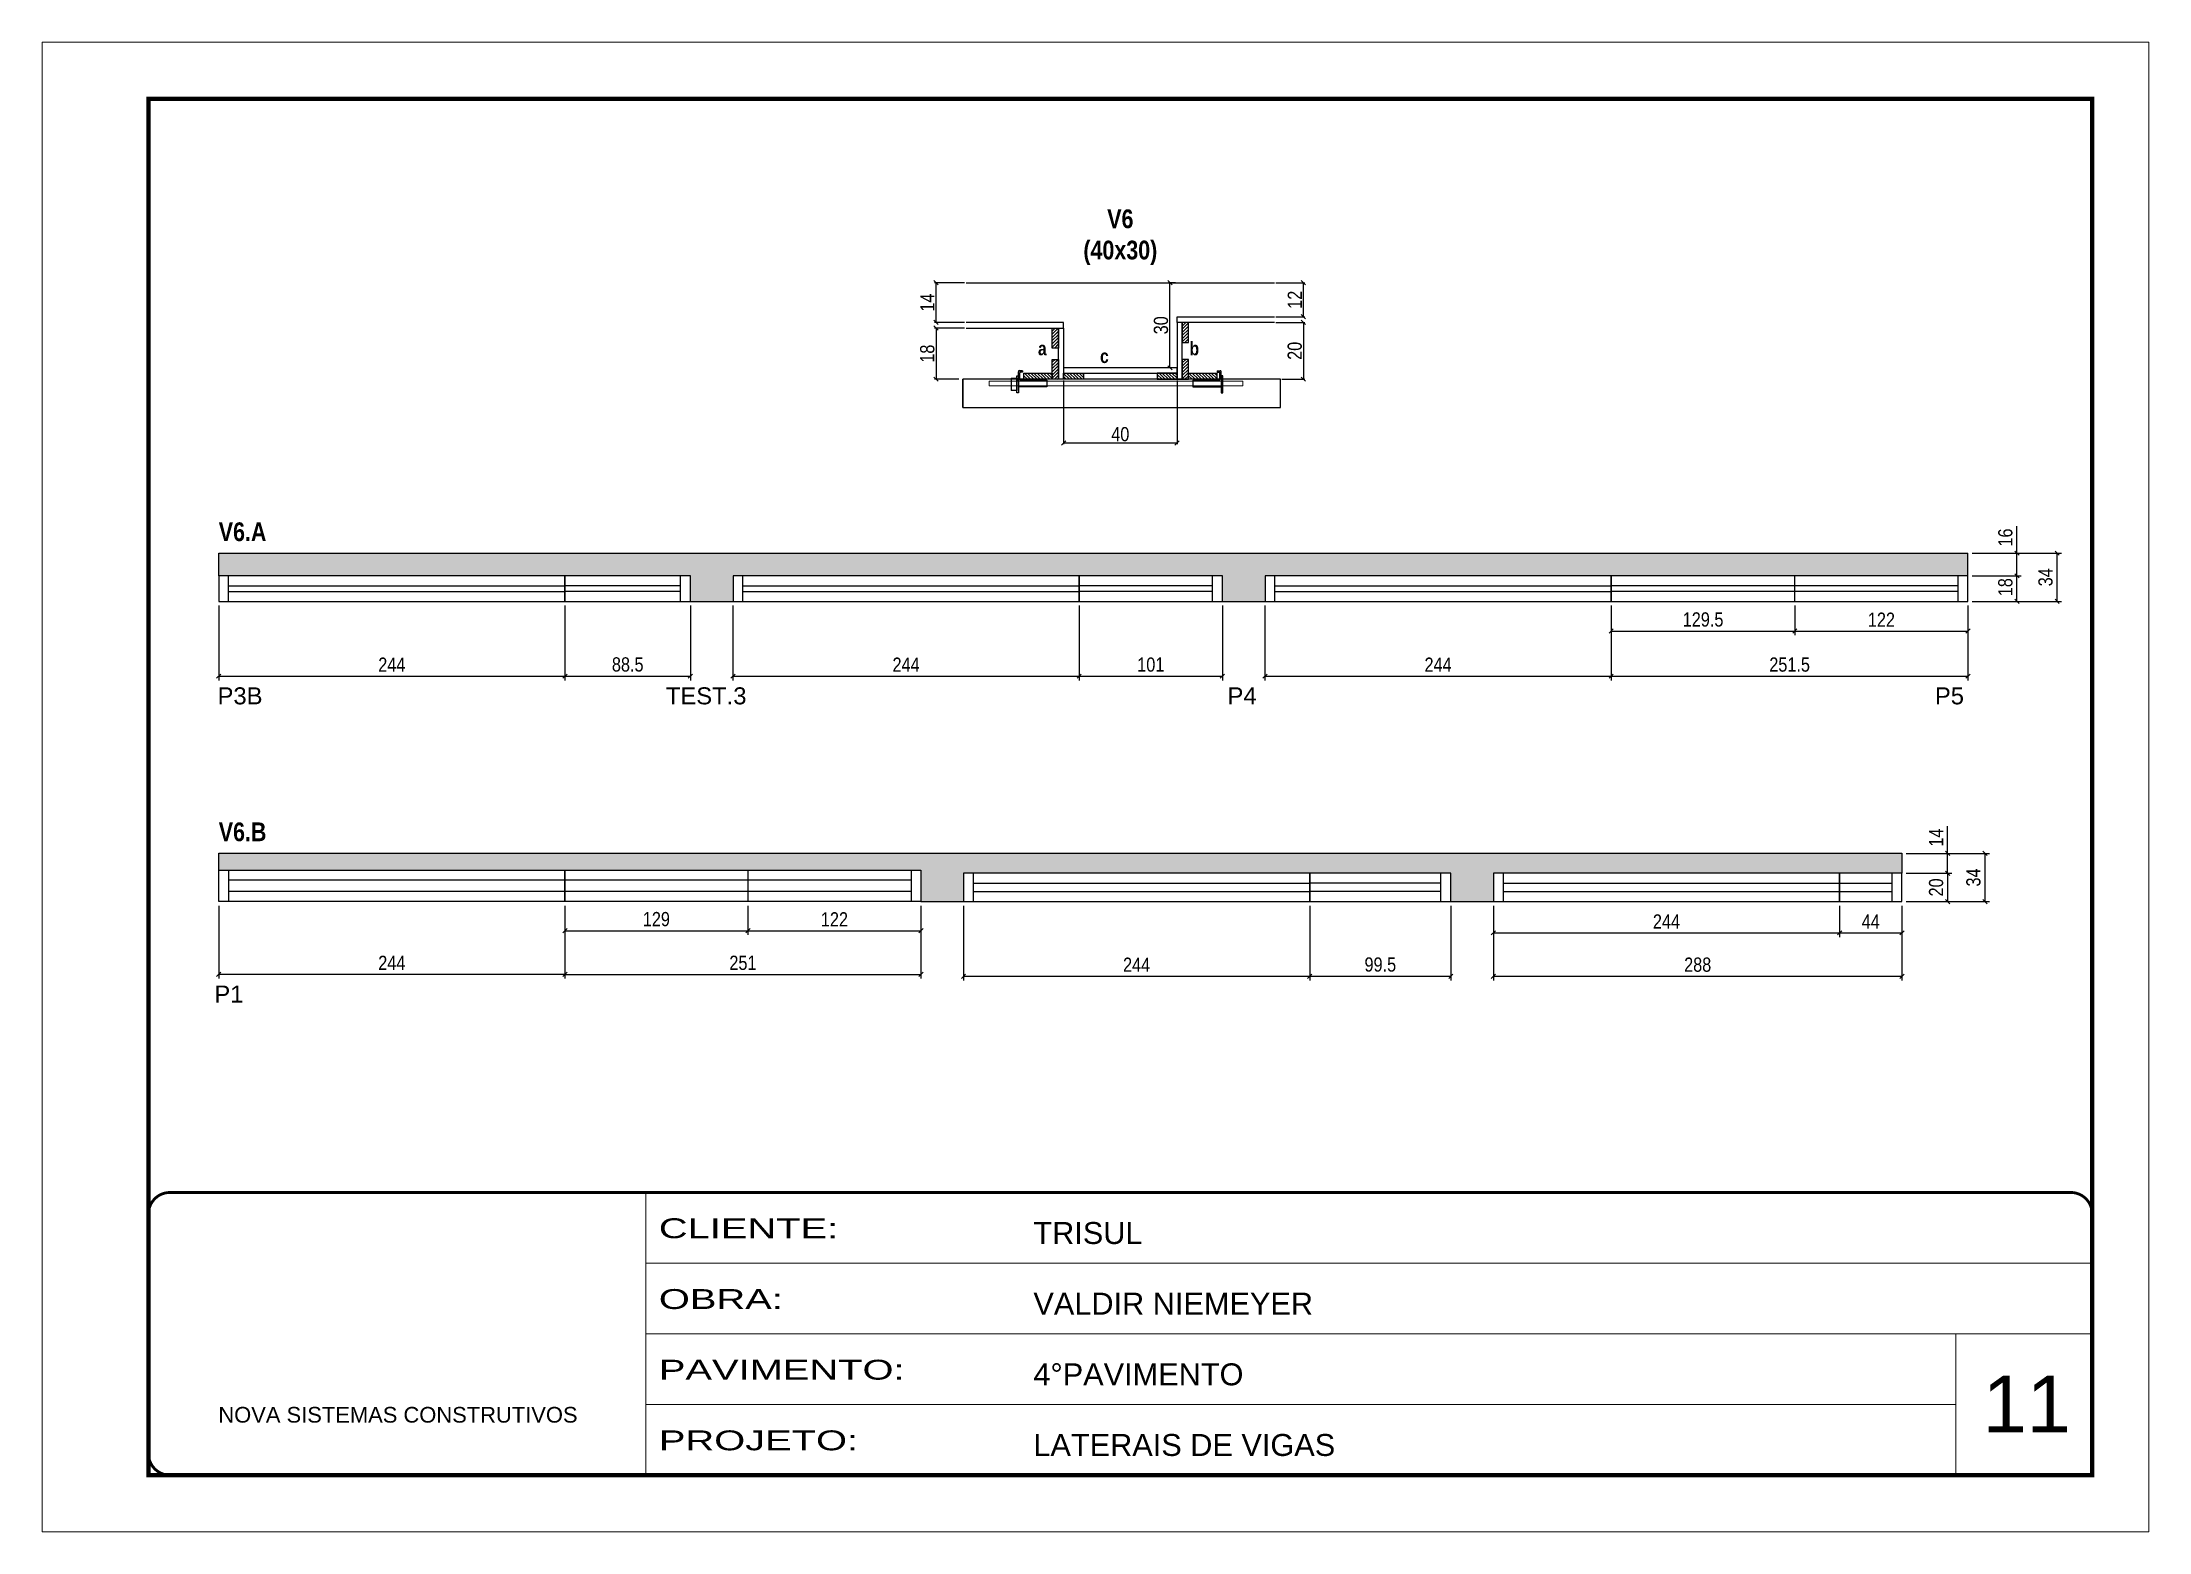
# Model space of a CAD drawing. Extents: x 3330 to 22105, y 1197 to 30204.
# Drawn here: x 6513 to 7998, y 26466 to 27516 of the extents above; entities that cross this region are included whole.
import ezdxf

# ---------------------------------------------------------------- set-up
doc = ezdxf.new("R2010")
doc.units = 0
doc.linetypes.add('CONTINUO', pattern=[0])
doc.linetypes.add('DASHED', pattern=[0.75, 0.5, -0.25])
for name, color, linetype in [('5', 5, 'Continuous'), ('barrote', 251, 'Continuous'), ('COTA', 241, 'Continuous'), ('detalhes', 4, 'Continuous'), ('NOMENCLATURA', 7, 'Continuous'), ('Painéis', 200, 'Continuous'), ('presilha', 1, 'Continuous'), ('SARR_2.2x10', 60, 'Continuous'), ('SARR_2.2x7', 40, 'Continuous')]:
    doc.layers.add(name, color=color, linetype=linetype)
for name, color, linetype, lineweight in [('CARIMBO', 255, 'Continuous', 9), ('CONCRETO', 251, 'Continuous', 25), ('Folhas', 255, 'Continuous', 9), ('SARRAFO DE PRESSAO', 251, 'DASHED', 9), ('SCO-___-LAJ', 2, 'Continuous', 0)]:
    doc.layers.add(name, color=color, linetype=linetype, lineweight=lineweight)
doc.styles.add('ARIAL', font='arial.ttf')
doc.styles.add('COTA TECNICA', font='techl___.ttf', dxfattribs={"height": 10})
doc.styles.add('COTA TECNICA 2X', font='techl___.ttf', dxfattribs={"height": 10})
doc.styles.get("Standard").update_dxf_attribs({"font": 'arial.ttf'})
doc.styles.add('TECNICA', font='techb___.ttf', dxfattribs={"height": 10})
doc.styles.add('Tecnologia', font='')
doc.styles.get('Tecnologia').set_extended_font_data('Forgotten Futurist')
doc.dimstyles.new('PAINEL', dxfattribs={"dimtxt": 10, "dimasz": 3, "dimexe": 3, "dimexo": 3, "dimgap": 3, "dimtad": 1, "dimdec": 1, "dimzin": 12, "dimdsep": 46, "dimtxsty": 'COTA TECNICA', "dimblk1": 'OBLIQUE', "dimblk2": 'OBLIQUE', "dimsah": 1, "dimcen": 0.9, "dimclrd": 4, "dimclre": 4, "dimclrt": 240, "dimadec": 1, "dimazin": 3, "dimtfac": 1, "dimtdec": 1, "dimtmove": 0, "dimatfit": 3, "dimfxl": 1, "dimtolj": 1, "dimtzin": 12, "dimarcsym": 0})
doc.dimstyles.new('SECAO', dxfattribs={"dimscale": 0.333333, "dimtxt": 5, "dimasz": 9, "dimexe": 3, "dimexo": 3, "dimgap": 3, "dimtad": 1, "dimdec": 1, "dimlfac": 0.5, "dimzin": 12, "dimdsep": 46, "dimtxsty": 'COTA TECNICA 2X', "dimblk1": 'OBLIQUE', "dimblk2": 'OBLIQUE', "dimsah": 1, "dimcen": 0.9, "dimclrd": 4, "dimclre": 4, "dimclrt": 240, "dimadec": 1, "dimazin": 3, "dimtfac": 1, "dimtdec": 1, "dimtmove": 0, "dimatfit": 3, "dimfxl": 1, "dimtolj": 1, "dimtzin": 12, "dimarcsym": 0})
pattern_1 = [(225, (130833.3964, 60406.6908), (1.122532015, -1.122532015), [])]

msp = doc.modelspace()

# ---------------------------------------------------------------- texts
at = {"layer": '5', "linetype": 'Continuous'}
for s, rotation, p in [('P3B', 0.00004, (6636.88, 27049.23)), ('TEST.3', 0.00004, (6952.9, 27049.23)), ('P4', 0.00004, (7348.79, 27049.23)), ('P5', 0.00004, (7847.41, 27049.23)), ('P1', 359.99996, (6634.61, 26839.01))]:
    msp.add_text(s, height=12, rotation=rotation, dxfattribs=at).set_placement(p)
at = {"layer": 'CARIMBO', "style": 'ARIAL'}
msp.add_text('11', height=40, dxfattribs=at).set_placement((7881.09, 26536.12))
at = {"layer": 'detalhes', "style": 'TECNICA'}
for s, p in [('a', (7215.19, 27295.25)), ('c', (7258.93, 27289.82)), ('b', (7322.03, 27295.24))]:
    msp.add_text(s, height=9.6, dxfattribs=at).set_placement(p)
at = {"layer": 'NOMENCLATURA', "style": 'TECNICA'}
for s, p in [('V6.A', (6637.71, 27164.28)), ('V6.B', (6637.71, 26952.77))]:
    msp.add_text(s, height=13.2, dxfattribs=at).set_placement(p)
at = {"layer": 'NOMENCLATURA', "insert": (7273.23, 27398.05), "char_height": 13.2, "attachment_point": 2, "style": 'TECNICA'}
msp.add_mtext_dynamic_manual_height_columns('V6\\P(40x30)', width=300.2766, gutter_width=1, heights=[0], dxfattribs=at)

# ---------------------------------------------------------------- blocks, each defined once
blk = doc.blocks.new('9999999999')
at = {"color": 30, "linetype": 'CONTINUO'}
for p, q in [((98564.6, 34230.2), (98564.6, 34429.4)), ((98564.6, 34379.6), (99584, 34379.6)), ((98564.6, 34329.8), (99488, 34329.8)), ((99584, 34329.8), (99488, 34329.8)), ((99488, 34329.8), (99488, 34230.2)), ((98564.6, 34280), (99488, 34280))]:
    blk.add_line(p, q, dxfattribs=at)
at = {"color": 30, "linetype": 'CONTINUO', "const_width": 2}
blk.add_lwpolyline([(99584, 34230.2), (99584, 34414.4, 0.414214), (99569, 34429.4), (98229, 34429.4, 0.414214), (98214, 34414.4), (98214, 34245.2, 0.414214), (98229, 34230.2), (99584, 34230.2)], format="xyb", dxfattribs=at)
at = {"layer": 'Folhas'}
blk.add_lwpolyline([(98139, 34190.2), (99624, 34190.2), (99624, 35240.2), (98139, 35240.2)], close=True, dxfattribs=at)
at = {"layer": 'Folhas', "color": 30, "const_width": 3}
blk.add_lwpolyline([(98214, 34230.2), (99584, 34230.2), (99584, 35200.2), (98214, 35200.2)], close=True, dxfattribs=at)
at = {"color": 7, "linetype": 'Continuous', "ltscale": 5, "style": 'ARIAL'}
for s, height, p in [('TRISUL', 15.48, (98837.7, 34393.1)), ('VALDIR NIEMEYER', 15.483, (98837.7, 34343.3)), ('4°PAVIMENTO', 15.483, (98837.7, 34293.5)), ('NOVA SISTEMAS CONSTRUTIVOS', 11.059, (98263.2, 34267.2)), ('LATERAIS DE VIGAS', 15.483, (98837.7, 34243.7))]:
    blk.add_text(s, height=height, dxfattribs=at).set_placement(p)
at = {"layer": 'Folhas', "color": 7, "style": 'Tecnologia', "width": 1.5}
for s, p in [('CLIENTE:', (98573.7, 34397.2)), ('OBRA:', (98573.7, 34347.3)), ('PAVIMENTO:', (98573.7, 34297.5)), ('PROJETO:', (98573.7, 34247.7))]:
    blk.add_text(s, height=14, dxfattribs=at).set_placement(p)
blk = doc.blocks.new('PRESILHA METÁLICA 1')
at = {"layer": 'presilha'}
for p, q in [((0, 13), (6, 13)), ((0, 13), (0, 0)), ((6, 0), (0, 0)), ((6, 15.5), (7.5, 15.5)), ((6, -2.5), (6, 15.5)), ((6, 13), (6, 0)), ((7.5, 10.6), (7.5, 19.9)), ((7.5, 15.5), (7.5, -2.5)), ((37.5, 4.1), (7.5, 4.1)), ((12, 21), (8.6, 21)), ((9, 11.6), (9, 18.9)), ((12, 19.5), (9.6, 19.5)), ((37.5, 11), (9.6, 11)), ((12, 21), (12, 19.5)), ((37.5, 11), (37.5, 4.1)), ((7.5, -2.5), (6, -2.5))]:
    blk.add_line(p, q, dxfattribs=at)
for centre, radius, start, end in [((8.6, 19.9), 1.14, 90, 180), ((9.6, 18.9), 0.57, 90, 180), ((9.6, 11.6), 0.57, 180, 270)]:
    blk.add_arc(centre, radius, start, end, dxfattribs=at)
blk = doc.blocks.new('PRESILHA METÁLICA 2')
at = {"layer": 'presilha'}
for p, q in [((-5.2, 23.5), (-5.2, 22)), ((-5.2, 23.5), (-1.9, 23.5)), ((-0.8, 14.6), (-0.8, 22.4)), ((-30.8, 13.5), (-30.8, 6.6)), ((-30.8, 13.5), (-2.8, 13.5)), ((-30.8, 6.6), (-0.8, 6.6)), ((-5.2, 22), (-2.8, 22)), ((-2.2, 14.1), (-2.2, 21.4)), ((0.8, 18), (-0.8, 18)), ((-0.8, 18), (-0.8, 0)), ((-0.8, 0), (0.8, 0)), ((0.8, 0), (0.8, 18))]:
    blk.add_line(p, q, dxfattribs=at)
for centre, radius, start, end in [((-1.9, 22.4), 1.14, 0, 90), ((-2.8, 21.4), 0.57, 0, 90), ((-2.8, 14.1), 0.57, 270, 0)]:
    blk.add_arc(centre, radius, start, end, dxfattribs=at)
blk = doc.blocks.new('_Oblique')
at = {"color": 0, "linetype": 'ByBlock', "lineweight": -2}
blk.add_line((-0.5, -0.5), (0.5, 0.5), dxfattribs=at)
blk = doc.blocks.new('*D27')
at = {"layer": 'COTA', "color": 4, "lineweight": -2, "transparency": 16777216}
for p, q in [((7382.9, 27318.4), (7403.3, 27318.4)), ((7402.3, 27318.4), (7402.3, 27278.4)), ((7387, 27278.4), (7403.3, 27278.4))]:
    blk.add_line(p, q, dxfattribs=at)
at = {"layer": 'Defpoints', "color": 0, "transparency": 16777216}
for p in [(7381.9, 27318.4), (7386, 27278.4), (7402.3, 27278.4)]:
    blk.add_point(p, dxfattribs=at)
at = {"layer": 'COTA', "color": 4, "lineweight": -2, "transparency": 16777216, "xscale": 3, "yscale": 3, "zscale": 3}
for p, rotation in [((7402.3, 27318.4), 90), ((7402.3, 27278.4), 270)]:
    blk.add_blockref('_Oblique', p, dxfattribs=dict(at, rotation=rotation))
at = {"layer": 'COTA', "color": 240, "transparency": 16777216, "insert": (7396.2, 27298.4), "char_height": 10, "attachment_point": 5, "rotation": 90, "style": 'COTA TECNICA 2X'}
blk.add_mtext('\\A1;20', dxfattribs=at)
blk = doc.blocks.new('*D28')
at = {"layer": 'COTA', "color": 4, "lineweight": -2, "transparency": 16777216}
for p, q in [((7382.9, 27346.4), (7403.3, 27346.4)), ((7402.3, 27322.4), (7402.3, 27346.4)), ((7382.9, 27322.4), (7403.3, 27322.4))]:
    blk.add_line(p, q, dxfattribs=at)
at = {"layer": 'Defpoints', "color": 0, "transparency": 16777216}
for p in [(7381.9, 27346.4), (7402.3, 27346.4), (7381.9, 27322.4, 0)]:
    blk.add_point(p, dxfattribs=at)
at = {"layer": 'COTA', "color": 4, "lineweight": -2, "transparency": 16777216, "xscale": 3, "yscale": 3, "zscale": 3}
for p, rotation in [((7402.3, 27346.4), 90), ((7402.3, 27322.4), 270)]:
    blk.add_blockref('_Oblique', p, dxfattribs=dict(at, rotation=rotation))
at = {"layer": 'COTA', "color": 240, "transparency": 16777216, "insert": (7396.2, 27334.4), "char_height": 10, "attachment_point": 5, "rotation": 90, "style": 'COTA TECNICA 2X'}
blk.add_mtext('\\A1;12', dxfattribs=at)
blk = doc.blocks.new('*D29')
at = {"layer": 'COTA', "color": 4, "lineweight": -2, "transparency": 16777216}
for p, q in [((7163.5, 27314.4), (7142.3, 27314.4)), ((7143.3, 27314.4), (7143.3, 27278.4)), ((7159.4, 27278.4), (7142.3, 27278.4))]:
    blk.add_line(p, q, dxfattribs=at)
at = {"layer": 'Defpoints', "color": 0, "transparency": 16777216}
for p in [(7164.5, 27314.4), (7143.3, 27278.4), (7160.4, 27278.4)]:
    blk.add_point(p, dxfattribs=at)
at = {"layer": 'COTA', "color": 4, "lineweight": -2, "transparency": 16777216, "xscale": 3, "yscale": 3, "zscale": 3}
for p, rotation in [((7143.3, 27314.4), 90), ((7143.3, 27278.4), 270)]:
    blk.add_blockref('_Oblique', p, dxfattribs=dict(at, rotation=rotation))
at = {"layer": 'COTA', "color": 240, "transparency": 16777216, "insert": (7137.2, 27296.4), "char_height": 10, "attachment_point": 5, "rotation": 90, "style": 'COTA TECNICA 2X'}
blk.add_mtext('\\A1;18', dxfattribs=at)
blk = doc.blocks.new('*D30')
at = {"layer": 'COTA', "color": 4, "lineweight": -2, "transparency": 16777216}
for p, q in [((7312.2, 27346.4), (7307.2, 27346.4)), ((7308.2, 27286.4), (7308.2, 27346.4)), ((7312.2, 27286.4), (7307.2, 27286.4))]:
    blk.add_line(p, q, dxfattribs=at)
at = {"layer": 'Defpoints', "color": 0, "transparency": 16777216}
for p in [(7308.2, 27346.4), (7313.2, 27346.4), (7313.2, 27286.4)]:
    blk.add_point(p, dxfattribs=at)
at = {"layer": 'COTA', "color": 4, "lineweight": -2, "transparency": 16777216, "xscale": 3, "yscale": 3, "zscale": 3}
for p, rotation in [((7308.2, 27346.4), 90), ((7308.2, 27286.4), 270)]:
    blk.add_blockref('_Oblique', p, dxfattribs=dict(at, rotation=rotation))
at = {"layer": 'COTA', "color": 240, "transparency": 16777216, "insert": (7301.9, 27316.4), "char_height": 10, "attachment_point": 5, "rotation": 90, "style": 'COTA TECNICA 2X'}
blk.add_mtext('\\A1;30', dxfattribs=at)
blk = doc.blocks.new('*D31')
at = {"layer": 'COTA', "color": 4, "lineweight": -2, "transparency": 16777216}
for p, q in [((7163.5, 27346.4), (7142.3, 27346.4)), ((7143.3, 27318.4), (7143.3, 27346.4)), ((7163.5, 27318.4), (7142.3, 27318.4))]:
    blk.add_line(p, q, dxfattribs=at)
at = {"layer": 'Defpoints', "color": 0, "transparency": 16777216}
for p in [(7143.3, 27346.4), (7164.5, 27346.4), (7164.5, 27318.4)]:
    blk.add_point(p, dxfattribs=at)
at = {"layer": 'COTA', "color": 4, "lineweight": -2, "transparency": 16777216, "xscale": 3, "yscale": 3, "zscale": 3}
for p, rotation in [((7143.3, 27346.4), 90), ((7143.3, 27318.4), 270)]:
    blk.add_blockref('_Oblique', p, dxfattribs=dict(at, rotation=rotation))
at = {"layer": 'COTA', "color": 240, "transparency": 16777216, "insert": (7137.2, 27332.4), "char_height": 10, "attachment_point": 5, "rotation": 90, "style": 'COTA TECNICA 2X'}
blk.add_mtext('\\A1;14', dxfattribs=at)
blk = doc.blocks.new('*D32')
at = {"layer": 'COTA', "color": 4, "lineweight": -2, "transparency": 16777216}
for p, q in [((7233.2, 27277.4), (7233.2, 27232.5)), ((7313.2, 27277.4), (7313.2, 27232.5)), ((7233.2, 27233.5), (7313.2, 27233.5))]:
    blk.add_line(p, q, dxfattribs=at)
at = {"layer": 'Defpoints', "color": 0, "transparency": 16777216}
for p in [(7233.2, 27278.4), (7313.2, 27278.4), (7313.2, 27233.5)]:
    blk.add_point(p, dxfattribs=at)
at = {"layer": 'COTA', "color": 4, "lineweight": -2, "transparency": 16777216, "xscale": 3, "yscale": 3, "zscale": 3, "rotation": 180}
blk.add_blockref('_Oblique', (7233.2, 27233.5), dxfattribs=at)
at = {"layer": 'COTA', "color": 4, "lineweight": -2, "transparency": 16777216, "xscale": 3, "yscale": 3, "zscale": 3}
blk.add_blockref('_Oblique', (7313.2, 27233.5), dxfattribs=at)
at = {"layer": 'COTA', "color": 240, "transparency": 16777216, "insert": (7273.2, 27239.6), "char_height": 10, "attachment_point": 5, "style": 'COTA TECNICA 2X'}
blk.add_mtext('\\A1;40', dxfattribs=at)
blk = doc.blocks.new('*D33')
at = {"layer": 'COTA', "color": 4, "linetype": 'ByBlock', "lineweight": -2, "transparency": 16777216}
for p, q in [((6637.7, 27118.8), (6637.7, 27066.1)), ((6881.7, 27118.8), (6881.7, 27066.1)), ((6637.7, 27069.1), (6881.7, 27069.1))]:
    blk.add_line(p, q, dxfattribs=at)
at = {"layer": 'Defpoints', "color": 0, "linetype": 'ByBlock', "transparency": 16777216}
for p in [(6637.7, 27121.8), (6881.7, 27121.8), (6881.7, 27069.1)]:
    blk.add_point(p, dxfattribs=at)
at = {"layer": 'COTA', "color": 4, "linetype": 'ByBlock', "lineweight": -2, "transparency": 16777216, "xscale": 3, "yscale": 3, "zscale": 3, "rotation": 180}
blk.add_blockref('_Oblique', (6637.7, 27069.1), dxfattribs=at)
at = {"layer": 'COTA', "color": 4, "linetype": 'ByBlock', "lineweight": -2, "transparency": 16777216, "xscale": 3, "yscale": 3, "zscale": 3}
blk.add_blockref('_Oblique', (6881.7, 27069.1), dxfattribs=at)
at = {"layer": 'COTA', "color": 240, "linetype": 'ByBlock', "transparency": 16777216, "insert": (6759.7, 27077.2), "char_height": 10, "attachment_point": 5, "style": 'COTA TECNICA'}
blk.add_mtext('\\A1;244', dxfattribs=at)
blk = doc.blocks.new('*D34')
at = {"layer": 'COTA', "color": 4, "linetype": 'ByBlock', "lineweight": -2, "transparency": 16777216}
for p, q in [((6881.7, 27118.8), (6881.7, 27066.1)), ((6970.2, 27118.8), (6970.2, 27066.1)), ((6881.7, 27069.1), (6970.2, 27069.1))]:
    blk.add_line(p, q, dxfattribs=at)
at = {"layer": 'Defpoints', "color": 0, "linetype": 'ByBlock', "transparency": 16777216}
for p in [(6881.7, 27121.8), (6970.2, 27121.8), (6970.2, 27069.1)]:
    blk.add_point(p, dxfattribs=at)
at = {"layer": 'COTA', "color": 4, "linetype": 'ByBlock', "lineweight": -2, "transparency": 16777216, "xscale": 3, "yscale": 3, "zscale": 3, "rotation": 180}
blk.add_blockref('_Oblique', (6881.7, 27069.1), dxfattribs=at)
at = {"layer": 'COTA', "color": 4, "linetype": 'ByBlock', "lineweight": -2, "transparency": 16777216, "xscale": 3, "yscale": 3, "zscale": 3}
blk.add_blockref('_Oblique', (6970.2, 27069.1), dxfattribs=at)
at = {"layer": 'COTA', "color": 240, "linetype": 'ByBlock', "transparency": 16777216, "insert": (6926, 27077.3), "char_height": 10, "attachment_point": 5, "style": 'COTA TECNICA'}
blk.add_mtext('\\A1;88.5', dxfattribs=at)
blk = doc.blocks.new('*D35')
at = {"layer": 'COTA', "color": 4, "linetype": 'ByBlock', "lineweight": -2, "transparency": 16777216}
for p, q in [((7000.2, 27118.8), (7000.2, 27066.1)), ((7244.2, 27118.8), (7244.2, 27066.1)), ((7000.2, 27069.1), (7244.2, 27069.1))]:
    blk.add_line(p, q, dxfattribs=at)
at = {"layer": 'Defpoints', "color": 0, "linetype": 'ByBlock', "transparency": 16777216}
for p in [(7000.2, 27121.8), (7244.2, 27121.8), (7244.2, 27069.1)]:
    blk.add_point(p, dxfattribs=at)
at = {"layer": 'COTA', "color": 4, "linetype": 'ByBlock', "lineweight": -2, "transparency": 16777216, "xscale": 3, "yscale": 3, "zscale": 3, "rotation": 180}
blk.add_blockref('_Oblique', (7000.2, 27069.1), dxfattribs=at)
at = {"layer": 'COTA', "color": 4, "linetype": 'ByBlock', "lineweight": -2, "transparency": 16777216, "xscale": 3, "yscale": 3, "zscale": 3}
blk.add_blockref('_Oblique', (7244.2, 27069.1), dxfattribs=at)
at = {"layer": 'COTA', "color": 240, "linetype": 'ByBlock', "transparency": 16777216, "insert": (7122.2, 27077.2), "char_height": 10, "attachment_point": 5, "style": 'COTA TECNICA'}
blk.add_mtext('\\A1;244', dxfattribs=at)
blk = doc.blocks.new('*D36')
at = {"layer": 'COTA', "color": 4, "linetype": 'ByBlock', "lineweight": -2, "transparency": 16777216}
for p, q in [((7244.2, 27118.8), (7244.2, 27066.1)), ((7345.2, 27118.8), (7345.2, 27066.1)), ((7244.2, 27069.1), (7345.2, 27069.1))]:
    blk.add_line(p, q, dxfattribs=at)
at = {"layer": 'Defpoints', "color": 0, "linetype": 'ByBlock', "transparency": 16777216}
for p in [(7244.2, 27121.8), (7345.2, 27121.8), (7345.2, 27069.1)]:
    blk.add_point(p, dxfattribs=at)
at = {"layer": 'COTA', "color": 4, "linetype": 'ByBlock', "lineweight": -2, "transparency": 16777216, "xscale": 3, "yscale": 3, "zscale": 3, "rotation": 180}
blk.add_blockref('_Oblique', (7244.2, 27069.1), dxfattribs=at)
at = {"layer": 'COTA', "color": 4, "linetype": 'ByBlock', "lineweight": -2, "transparency": 16777216, "xscale": 3, "yscale": 3, "zscale": 3}
blk.add_blockref('_Oblique', (7345.2, 27069.1), dxfattribs=at)
at = {"layer": 'COTA', "color": 240, "linetype": 'ByBlock', "transparency": 16777216, "insert": (7294.7, 27077.2), "char_height": 10, "attachment_point": 5, "style": 'COTA TECNICA'}
blk.add_mtext('\\A1;101', dxfattribs=at)
blk = doc.blocks.new('*D37')
at = {"layer": 'COTA', "color": 4, "linetype": 'ByBlock', "lineweight": -2, "transparency": 16777216}
for p, q in [((7375.2, 27118.8), (7375.2, 27066.1)), ((7619.2, 27118.8), (7619.2, 27066.1)), ((7375.2, 27069.1), (7619.2, 27069.1))]:
    blk.add_line(p, q, dxfattribs=at)
at = {"layer": 'Defpoints', "color": 0, "linetype": 'ByBlock', "transparency": 16777216}
for p in [(7375.2, 27121.8), (7619.2, 27121.8), (7619.2, 27069.1)]:
    blk.add_point(p, dxfattribs=at)
at = {"layer": 'COTA', "color": 4, "linetype": 'ByBlock', "lineweight": -2, "transparency": 16777216, "xscale": 3, "yscale": 3, "zscale": 3, "rotation": 180}
blk.add_blockref('_Oblique', (7375.2, 27069.1), dxfattribs=at)
at = {"layer": 'COTA', "color": 4, "linetype": 'ByBlock', "lineweight": -2, "transparency": 16777216, "xscale": 3, "yscale": 3, "zscale": 3}
blk.add_blockref('_Oblique', (7619.2, 27069.1), dxfattribs=at)
at = {"layer": 'COTA', "color": 240, "linetype": 'ByBlock', "transparency": 16777216, "insert": (7497.2, 27077.2), "char_height": 10, "attachment_point": 5, "style": 'COTA TECNICA'}
blk.add_mtext('\\A1;244', dxfattribs=at)
blk = doc.blocks.new('*D38')
at = {"layer": 'COTA', "color": 4, "linetype": 'ByBlock', "lineweight": -2, "transparency": 16777216}
for p, q in [((7619.2, 27118.8), (7619.2, 27066.1)), ((7870.7, 27118.8), (7870.7, 27066.1)), ((7619.2, 27069.1), (7870.7, 27069.1))]:
    blk.add_line(p, q, dxfattribs=at)
at = {"layer": 'Defpoints', "color": 0, "linetype": 'ByBlock', "transparency": 16777216}
for p in [(7619.2, 27121.8), (7870.7, 27121.8), (7870.7, 27069.1)]:
    blk.add_point(p, dxfattribs=at)
at = {"layer": 'COTA', "color": 4, "linetype": 'ByBlock', "lineweight": -2, "transparency": 16777216, "xscale": 3, "yscale": 3, "zscale": 3, "rotation": 180}
blk.add_blockref('_Oblique', (7619.2, 27069.1), dxfattribs=at)
at = {"layer": 'COTA', "color": 4, "linetype": 'ByBlock', "lineweight": -2, "transparency": 16777216, "xscale": 3, "yscale": 3, "zscale": 3}
blk.add_blockref('_Oblique', (7870.7, 27069.1), dxfattribs=at)
at = {"layer": 'COTA', "color": 240, "linetype": 'ByBlock', "transparency": 16777216, "insert": (7745, 27077.2), "char_height": 10, "attachment_point": 5, "style": 'COTA TECNICA'}
blk.add_mtext('\\A1;251.5', dxfattribs=at)
blk = doc.blocks.new('*D39')
at = {"layer": 'COTA', "color": 4, "linetype": 'ByBlock', "lineweight": -2, "transparency": 16777216}
for p, q in [((7619.2, 27118.8), (7619.2, 27097.9)), ((7748.7, 27118.8), (7748.7, 27097.9)), ((7619.2, 27100.9), (7748.7, 27100.9))]:
    blk.add_line(p, q, dxfattribs=at)
at = {"layer": 'Defpoints', "color": 0, "linetype": 'ByBlock', "transparency": 16777216}
for p in [(7619.2, 27121.8), (7748.7, 27121.8), (7748.7, 27100.9)]:
    blk.add_point(p, dxfattribs=at)
at = {"layer": 'COTA', "color": 4, "linetype": 'ByBlock', "lineweight": -2, "transparency": 16777216, "xscale": 3, "yscale": 3, "zscale": 3, "rotation": 180}
blk.add_blockref('_Oblique', (7619.2, 27100.9), dxfattribs=at)
at = {"layer": 'COTA', "color": 4, "linetype": 'ByBlock', "lineweight": -2, "transparency": 16777216, "xscale": 3, "yscale": 3, "zscale": 3}
blk.add_blockref('_Oblique', (7748.7, 27100.9), dxfattribs=at)
at = {"layer": 'COTA', "color": 240, "linetype": 'ByBlock', "transparency": 16777216, "insert": (7684, 27109), "char_height": 10, "attachment_point": 5, "style": 'COTA TECNICA'}
blk.add_mtext('\\A1;129.5', dxfattribs=at)
blk = doc.blocks.new('*D40')
at = {"layer": 'COTA', "color": 4, "linetype": 'ByBlock', "lineweight": -2, "transparency": 16777216}
for p, q in [((7748.7, 27118.8), (7748.7, 27097.9)), ((7870.7, 27118.8), (7870.7, 27097.9)), ((7748.7, 27100.9), (7870.7, 27100.9))]:
    blk.add_line(p, q, dxfattribs=at)
at = {"layer": 'Defpoints', "color": 0, "linetype": 'ByBlock', "transparency": 16777216}
for p in [(7748.7, 27121.8), (7870.7, 27121.8), (7870.7, 27100.9)]:
    blk.add_point(p, dxfattribs=at)
at = {"layer": 'COTA', "color": 4, "linetype": 'ByBlock', "lineweight": -2, "transparency": 16777216, "xscale": 3, "yscale": 3, "zscale": 3, "rotation": 180}
blk.add_blockref('_Oblique', (7748.7, 27100.9), dxfattribs=at)
at = {"layer": 'COTA', "color": 4, "linetype": 'ByBlock', "lineweight": -2, "transparency": 16777216, "xscale": 3, "yscale": 3, "zscale": 3}
blk.add_blockref('_Oblique', (7870.7, 27100.9), dxfattribs=at)
at = {"layer": 'COTA', "color": 240, "linetype": 'ByBlock', "transparency": 16777216, "insert": (7809.7, 27108.9), "char_height": 10, "attachment_point": 5, "style": 'COTA TECNICA'}
blk.add_mtext('\\A1;122', dxfattribs=at)
blk = doc.blocks.new('*D41')
at = {"layer": 'COTA', "color": 4, "linetype": 'ByBlock', "lineweight": -2, "transparency": 16777216}
for p, q in [((7873.7, 27139.8), (7908.2, 27139.8)), ((7905.2, 27121.8), (7905.2, 27139.8)), ((7873.7, 27121.8), (7908.2, 27121.8))]:
    blk.add_line(p, q, dxfattribs=at)
at = {"layer": 'Defpoints', "color": 0, "linetype": 'ByBlock', "transparency": 16777216}
for p in [(7870.7, 27139.8), (7905.2, 27139.8), (7870.7, 27121.8)]:
    blk.add_point(p, dxfattribs=at)
at = {"layer": 'COTA', "color": 4, "linetype": 'ByBlock', "lineweight": -2, "transparency": 16777216, "xscale": 3, "yscale": 3, "zscale": 3}
for p, rotation in [((7905.2, 27139.8), 90), ((7905.2, 27121.8), 270)]:
    blk.add_blockref('_Oblique', p, dxfattribs=dict(at, rotation=rotation))
at = {"layer": 'COTA', "color": 240, "linetype": 'ByBlock', "transparency": 16777216, "insert": (7897.1, 27131.8), "char_height": 10, "attachment_point": 5, "rotation": 90, "style": 'COTA TECNICA'}
blk.add_mtext('\\A1;18', dxfattribs=at)
blk = doc.blocks.new('*D42')
at = {"layer": 'COTA', "color": 4, "linetype": 'ByBlock', "lineweight": -2, "transparency": 16777216}
for p, q in [((7905.2, 27155.8), (7905.2, 27174.8)), ((7873.7, 27155.8), (7908.2, 27155.8)), ((7905.2, 27139.8), (7905.2, 27155.8)), ((7873.7, 27139.8), (7908.2, 27139.8))]:
    blk.add_line(p, q, dxfattribs=at)
at = {"layer": 'Defpoints', "color": 0, "linetype": 'ByBlock', "transparency": 16777216}
for p in [(7870.7, 27155.8), (7905.2, 27155.8), (7870.7, 27139.8)]:
    blk.add_point(p, dxfattribs=at)
at = {"layer": 'COTA', "color": 4, "linetype": 'ByBlock', "lineweight": -2, "transparency": 16777216, "xscale": 3, "yscale": 3, "zscale": 3}
for p, rotation in [((7905.2, 27155.8), 90), ((7905.2, 27139.8), 270)]:
    blk.add_blockref('_Oblique', p, dxfattribs=dict(at, rotation=rotation))
at = {"layer": 'COTA', "color": 240, "linetype": 'ByBlock', "transparency": 16777216, "insert": (7897.1, 27166.8), "char_height": 10, "attachment_point": 5, "rotation": 90, "style": 'COTA TECNICA'}
blk.add_mtext('\\A1;16', dxfattribs=at)
blk = doc.blocks.new('*D43')
at = {"layer": 'COTA', "color": 4, "linetype": 'ByBlock', "lineweight": -2, "transparency": 16777216}
for p, q in [((7873.7, 27155.8), (7936.6, 27155.8)), ((7933.6, 27121.8), (7933.6, 27155.8)), ((7873.7, 27121.8), (7936.6, 27121.8))]:
    blk.add_line(p, q, dxfattribs=at)
at = {"layer": 'Defpoints', "color": 0, "linetype": 'ByBlock', "transparency": 16777216}
for p in [(7870.7, 27155.8), (7933.6, 27155.8), (7870.7, 27121.8)]:
    blk.add_point(p, dxfattribs=at)
at = {"layer": 'COTA', "color": 4, "linetype": 'ByBlock', "lineweight": -2, "transparency": 16777216, "xscale": 3, "yscale": 3, "zscale": 3}
for p, rotation in [((7933.6, 27155.8), 90), ((7933.6, 27121.8), 270)]:
    blk.add_blockref('_Oblique', p, dxfattribs=dict(at, rotation=rotation))
at = {"layer": 'COTA', "color": 240, "linetype": 'ByBlock', "transparency": 16777216, "insert": (7925.4, 27138.8), "char_height": 10, "attachment_point": 5, "rotation": 90, "style": 'COTA TECNICA'}
blk.add_mtext('\\A1;34', dxfattribs=at)
blk = doc.blocks.new('*D55')
at = {"layer": 'COTA', "color": 4, "linetype": 'ByBlock', "lineweight": -2, "transparency": 16777216}
for p, q in [((6637.7, 26907.2), (6637.7, 26855.9)), ((6881.7, 26907.2), (6881.7, 26855.9)), ((6881.7, 26858.9), (6637.7, 26858.9))]:
    blk.add_line(p, q, dxfattribs=at)
at = {"layer": 'Defpoints', "color": 0, "linetype": 'ByBlock', "transparency": 16777216}
for p in [(6637.7, 26910.2), (6881.7, 26910.2), (6637.7, 26858.9)]:
    blk.add_point(p, dxfattribs=at)
at = {"layer": 'COTA', "color": 4, "linetype": 'ByBlock', "lineweight": -2, "transparency": 16777216, "xscale": 3, "yscale": 3, "zscale": 3, "rotation": 180}
blk.add_blockref('_Oblique', (6637.7, 26858.9), dxfattribs=at)
at = {"layer": 'COTA', "color": 4, "linetype": 'ByBlock', "lineweight": -2, "transparency": 16777216, "xscale": 3, "yscale": 3, "zscale": 3}
blk.add_blockref('_Oblique', (6881.7, 26858.9), dxfattribs=at)
at = {"layer": 'COTA', "color": 240, "linetype": 'ByBlock', "transparency": 16777216, "insert": (6759.7, 26867), "char_height": 10, "attachment_point": 5, "style": 'COTA TECNICA'}
blk.add_mtext('\\A1;244', dxfattribs=at)
blk = doc.blocks.new('*D56')
at = {"layer": 'COTA', "color": 4, "linetype": 'ByBlock', "lineweight": -2, "transparency": 16777216}
for p, q in [((6881.7, 26907.2), (6881.7, 26855.9)), ((7132.7, 26907.2), (7132.7, 26855.9)), ((6881.7, 26858.9), (7132.7, 26858.9))]:
    blk.add_line(p, q, dxfattribs=at)
at = {"layer": 'Defpoints', "color": 0, "linetype": 'ByBlock', "transparency": 16777216}
for p in [(6881.7, 26910.2), (7132.7, 26910.2), (7132.7, 26858.9)]:
    blk.add_point(p, dxfattribs=at)
at = {"layer": 'COTA', "color": 4, "linetype": 'ByBlock', "lineweight": -2, "transparency": 16777216, "xscale": 3, "yscale": 3, "zscale": 3, "rotation": 180}
blk.add_blockref('_Oblique', (6881.7, 26858.9), dxfattribs=at)
at = {"layer": 'COTA', "color": 4, "linetype": 'ByBlock', "lineweight": -2, "transparency": 16777216, "xscale": 3, "yscale": 3, "zscale": 3}
blk.add_blockref('_Oblique', (7132.7, 26858.9), dxfattribs=at)
at = {"layer": 'COTA', "color": 240, "linetype": 'ByBlock', "transparency": 16777216, "insert": (7007.2, 26867), "char_height": 10, "attachment_point": 5, "style": 'COTA TECNICA'}
blk.add_mtext('\\A1;251', dxfattribs=at)
blk = doc.blocks.new('*D57')
at = {"layer": 'COTA', "color": 4, "linetype": 'ByBlock', "lineweight": -2, "transparency": 16777216}
for p, q in [((6881.7, 26907.2), (6881.7, 26886.7)), ((7010.7, 26907.2), (7010.7, 26886.7)), ((6881.7, 26889.7), (7010.7, 26889.7))]:
    blk.add_line(p, q, dxfattribs=at)
at = {"layer": 'Defpoints', "color": 0, "linetype": 'ByBlock', "transparency": 16777216}
for p in [(6881.7, 26910.2), (7010.7, 26910.2), (7010.7, 26889.7)]:
    blk.add_point(p, dxfattribs=at)
at = {"layer": 'COTA', "color": 4, "linetype": 'ByBlock', "lineweight": -2, "transparency": 16777216, "xscale": 3, "yscale": 3, "zscale": 3, "rotation": 180}
blk.add_blockref('_Oblique', (6881.7, 26889.7), dxfattribs=at)
at = {"layer": 'COTA', "color": 4, "linetype": 'ByBlock', "lineweight": -2, "transparency": 16777216, "xscale": 3, "yscale": 3, "zscale": 3}
blk.add_blockref('_Oblique', (7010.7, 26889.7), dxfattribs=at)
at = {"layer": 'COTA', "color": 240, "linetype": 'ByBlock', "transparency": 16777216, "insert": (6946.2, 26897.8), "char_height": 10, "attachment_point": 5, "style": 'COTA TECNICA'}
blk.add_mtext('\\A1;129', dxfattribs=at)
blk = doc.blocks.new('*D58')
at = {"layer": 'COTA', "color": 4, "linetype": 'ByBlock', "lineweight": -2, "transparency": 16777216}
for p, q in [((7010.7, 26907.2), (7010.7, 26886.7)), ((7132.7, 26907.2), (7132.7, 26886.7)), ((7010.7, 26889.7), (7132.7, 26889.7))]:
    blk.add_line(p, q, dxfattribs=at)
at = {"layer": 'Defpoints', "color": 0, "linetype": 'ByBlock', "transparency": 16777216}
for p in [(7010.7, 26910.2), (7132.7, 26910.2), (7132.7, 26889.7)]:
    blk.add_point(p, dxfattribs=at)
at = {"layer": 'COTA', "color": 4, "linetype": 'ByBlock', "lineweight": -2, "transparency": 16777216, "xscale": 3, "yscale": 3, "zscale": 3, "rotation": 180}
blk.add_blockref('_Oblique', (7010.7, 26889.7), dxfattribs=at)
at = {"layer": 'COTA', "color": 4, "linetype": 'ByBlock', "lineweight": -2, "transparency": 16777216, "xscale": 3, "yscale": 3, "zscale": 3}
blk.add_blockref('_Oblique', (7132.7, 26889.7), dxfattribs=at)
at = {"layer": 'COTA', "color": 240, "linetype": 'ByBlock', "transparency": 16777216, "insert": (7071.7, 26897.7), "char_height": 10, "attachment_point": 5, "style": 'COTA TECNICA'}
blk.add_mtext('\\A1;122', dxfattribs=at)
blk = doc.blocks.new('*D59')
at = {"layer": 'COTA', "color": 4, "linetype": 'ByBlock', "lineweight": -2, "transparency": 16777216}
for p, q in [((7162.7, 26907.2), (7162.7, 26854.6)), ((7406.7, 26907.2), (7406.7, 26854.6)), ((7162.7, 26857.6), (7406.7, 26857.6))]:
    blk.add_line(p, q, dxfattribs=at)
at = {"layer": 'Defpoints', "color": 0, "linetype": 'ByBlock', "transparency": 16777216}
for p in [(7162.7, 26910.2), (7406.7, 26910.2), (7406.7, 26857.6)]:
    blk.add_point(p, dxfattribs=at)
at = {"layer": 'COTA', "color": 4, "linetype": 'ByBlock', "lineweight": -2, "transparency": 16777216, "xscale": 3, "yscale": 3, "zscale": 3, "rotation": 180}
blk.add_blockref('_Oblique', (7162.7, 26857.6), dxfattribs=at)
at = {"layer": 'COTA', "color": 4, "linetype": 'ByBlock', "lineweight": -2, "transparency": 16777216, "xscale": 3, "yscale": 3, "zscale": 3}
blk.add_blockref('_Oblique', (7406.7, 26857.6), dxfattribs=at)
at = {"layer": 'COTA', "color": 240, "linetype": 'ByBlock', "transparency": 16777216, "insert": (7284.7, 26865.7), "char_height": 10, "attachment_point": 5, "style": 'COTA TECNICA'}
blk.add_mtext('\\A1;244', dxfattribs=at)
blk = doc.blocks.new('*D60')
at = {"layer": 'COTA', "color": 4, "linetype": 'ByBlock', "lineweight": -2, "transparency": 16777216}
for p, q in [((7406.7, 26907.2), (7406.7, 26854.6)), ((7506.2, 26907.2), (7506.2, 26854.6)), ((7406.7, 26857.6), (7506.2, 26857.6))]:
    blk.add_line(p, q, dxfattribs=at)
at = {"layer": 'Defpoints', "color": 0, "linetype": 'ByBlock', "transparency": 16777216}
for p in [(7406.7, 26910.2), (7506.2, 26910.2), (7506.2, 26857.6)]:
    blk.add_point(p, dxfattribs=at)
at = {"layer": 'COTA', "color": 4, "linetype": 'ByBlock', "lineweight": -2, "transparency": 16777216, "xscale": 3, "yscale": 3, "zscale": 3, "rotation": 180}
blk.add_blockref('_Oblique', (7406.7, 26857.6), dxfattribs=at)
at = {"layer": 'COTA', "color": 4, "linetype": 'ByBlock', "lineweight": -2, "transparency": 16777216, "xscale": 3, "yscale": 3, "zscale": 3}
blk.add_blockref('_Oblique', (7506.2, 26857.6), dxfattribs=at)
at = {"layer": 'COTA', "color": 240, "linetype": 'ByBlock', "transparency": 16777216, "insert": (7456.5, 26865.8), "char_height": 10, "attachment_point": 5, "style": 'COTA TECNICA'}
blk.add_mtext('\\A1;99.5', dxfattribs=at)
blk = doc.blocks.new('*D61')
at = {"layer": 'COTA', "color": 4, "linetype": 'ByBlock', "lineweight": -2, "transparency": 16777216}
for p, q in [((7536.2, 26907.2), (7536.2, 26885.2)), ((7780.2, 26907.2), (7780.2, 26885.2)), ((7536.2, 26888.2), (7780.2, 26888.2))]:
    blk.add_line(p, q, dxfattribs=at)
at = {"layer": 'Defpoints', "color": 0, "linetype": 'ByBlock', "transparency": 16777216}
for p in [(7536.2, 26910.2), (7780.2, 26910.2), (7780.2, 26888.2)]:
    blk.add_point(p, dxfattribs=at)
at = {"layer": 'COTA', "color": 4, "linetype": 'ByBlock', "lineweight": -2, "transparency": 16777216, "xscale": 3, "yscale": 3, "zscale": 3, "rotation": 180}
blk.add_blockref('_Oblique', (7536.2, 26888.2), dxfattribs=at)
at = {"layer": 'COTA', "color": 4, "linetype": 'ByBlock', "lineweight": -2, "transparency": 16777216, "xscale": 3, "yscale": 3, "zscale": 3}
blk.add_blockref('_Oblique', (7780.2, 26888.2), dxfattribs=at)
at = {"layer": 'COTA', "color": 240, "linetype": 'ByBlock', "transparency": 16777216, "insert": (7658.2, 26896.2), "char_height": 10, "attachment_point": 5, "style": 'COTA TECNICA'}
blk.add_mtext('\\A1;244', dxfattribs=at)
blk = doc.blocks.new('*D62')
at = {"layer": 'COTA', "color": 4, "linetype": 'ByBlock', "lineweight": -2, "transparency": 16777216}
for p, q in [((7780.2, 26907.2), (7780.2, 26885.2)), ((7824.2, 26907.2), (7824.2, 26885.2)), ((7780.2, 26888.2), (7824.2, 26888.2))]:
    blk.add_line(p, q, dxfattribs=at)
at = {"layer": 'Defpoints', "color": 0, "linetype": 'ByBlock', "transparency": 16777216}
for p in [(7780.2, 26910.2), (7824.2, 26910.2), (7824.2, 26888.2)]:
    blk.add_point(p, dxfattribs=at)
at = {"layer": 'COTA', "color": 4, "linetype": 'ByBlock', "lineweight": -2, "transparency": 16777216, "xscale": 3, "yscale": 3, "zscale": 3, "rotation": 180}
blk.add_blockref('_Oblique', (7780.2, 26888.2), dxfattribs=at)
at = {"layer": 'COTA', "color": 4, "linetype": 'ByBlock', "lineweight": -2, "transparency": 16777216, "xscale": 3, "yscale": 3, "zscale": 3}
blk.add_blockref('_Oblique', (7824.2, 26888.2), dxfattribs=at)
at = {"layer": 'COTA', "color": 240, "linetype": 'ByBlock', "transparency": 16777216, "insert": (7802.2, 26896.2), "char_height": 10, "attachment_point": 5, "style": 'COTA TECNICA'}
blk.add_mtext('\\A1;44', dxfattribs=at)
blk = doc.blocks.new('*D63')
at = {"layer": 'COTA', "color": 4, "linetype": 'ByBlock', "lineweight": -2, "transparency": 16777216}
for p, q in [((7536.2, 26907.2), (7536.2, 26854.6)), ((7824.2, 26907.2), (7824.2, 26854.6)), ((7536.2, 26857.6), (7824.2, 26857.6))]:
    blk.add_line(p, q, dxfattribs=at)
at = {"layer": 'Defpoints', "color": 0, "linetype": 'ByBlock', "transparency": 16777216}
for p in [(7536.2, 26910.2), (7824.2, 26910.2), (7824.2, 26857.6)]:
    blk.add_point(p, dxfattribs=at)
at = {"layer": 'COTA', "color": 4, "linetype": 'ByBlock', "lineweight": -2, "transparency": 16777216, "xscale": 3, "yscale": 3, "zscale": 3, "rotation": 180}
blk.add_blockref('_Oblique', (7536.2, 26857.6), dxfattribs=at)
at = {"layer": 'COTA', "color": 4, "linetype": 'ByBlock', "lineweight": -2, "transparency": 16777216, "xscale": 3, "yscale": 3, "zscale": 3}
blk.add_blockref('_Oblique', (7824.2, 26857.6), dxfattribs=at)
at = {"layer": 'COTA', "color": 240, "linetype": 'ByBlock', "transparency": 16777216, "insert": (7680.2, 26865.7), "char_height": 10, "attachment_point": 5, "style": 'COTA TECNICA'}
blk.add_mtext('\\A1;288', dxfattribs=at)
blk = doc.blocks.new('*D64')
at = {"layer": 'COTA', "color": 4, "linetype": 'ByBlock', "lineweight": -2, "transparency": 16777216}
for p, q in [((7827.2, 26930.2), (7859.4, 26930.2)), ((7856.4, 26930.2), (7856.4, 26910.2)), ((7827.2, 26910.2), (7859.4, 26910.2))]:
    blk.add_line(p, q, dxfattribs=at)
at = {"layer": 'Defpoints', "color": 0, "linetype": 'ByBlock', "transparency": 16777216}
for p in [(7824.2, 26930.2), (7824.2, 26910.2), (7856.4, 26910.2)]:
    blk.add_point(p, dxfattribs=at)
at = {"layer": 'COTA', "color": 4, "linetype": 'ByBlock', "lineweight": -2, "transparency": 16777216, "xscale": 3, "yscale": 3, "zscale": 3}
for p, rotation in [((7856.4, 26930.2), 90), ((7856.4, 26910.2), 270)]:
    blk.add_blockref('_Oblique', p, dxfattribs=dict(at, rotation=rotation))
at = {"layer": 'COTA', "color": 240, "linetype": 'ByBlock', "transparency": 16777216, "insert": (7848.3, 26920.2), "char_height": 10, "attachment_point": 5, "rotation": 90, "style": 'COTA TECNICA'}
blk.add_mtext('\\A1;20', dxfattribs=at)
blk = doc.blocks.new('*D65')
at = {"layer": 'COTA', "color": 4, "linetype": 'ByBlock', "lineweight": -2, "transparency": 16777216}
for p, q in [((7856.4, 26944.2), (7856.4, 26963.4)), ((7827.2, 26944.2), (7859.4, 26944.2)), ((7856.4, 26930.2), (7856.4, 26944.2)), ((7827.2, 26930.2), (7859.4, 26930.2))]:
    blk.add_line(p, q, dxfattribs=at)
at = {"layer": 'Defpoints', "color": 0, "linetype": 'ByBlock', "transparency": 16777216}
for p in [(7824.2, 26944.2), (7856.4, 26944.2), (7824.2, 26930.2)]:
    blk.add_point(p, dxfattribs=at)
at = {"layer": 'COTA', "color": 4, "linetype": 'ByBlock', "lineweight": -2, "transparency": 16777216, "xscale": 3, "yscale": 3, "zscale": 3}
for p, rotation in [((7856.4, 26944.2), 90), ((7856.4, 26930.2), 270)]:
    blk.add_blockref('_Oblique', p, dxfattribs=dict(at, rotation=rotation))
at = {"layer": 'COTA', "color": 240, "linetype": 'ByBlock', "transparency": 16777216, "insert": (7848.3, 26955.3), "char_height": 10, "attachment_point": 5, "rotation": 90, "style": 'COTA TECNICA'}
blk.add_mtext('\\A1;14', dxfattribs=at)
blk = doc.blocks.new('*D66')
at = {"layer": 'COTA', "color": 4, "linetype": 'ByBlock', "lineweight": -2, "transparency": 16777216}
for p, q in [((7827.2, 26944.2), (7885.8, 26944.2)), ((7882.8, 26910.2), (7882.8, 26944.2)), ((7827.2, 26910.2), (7885.8, 26910.2))]:
    blk.add_line(p, q, dxfattribs=at)
at = {"layer": 'Defpoints', "color": 0, "linetype": 'ByBlock', "transparency": 16777216}
for p in [(7824.2, 26944.2), (7882.8, 26944.2), (7824.2, 26910.2)]:
    blk.add_point(p, dxfattribs=at)
at = {"layer": 'COTA', "color": 4, "linetype": 'ByBlock', "lineweight": -2, "transparency": 16777216, "xscale": 3, "yscale": 3, "zscale": 3}
for p, rotation in [((7882.8, 26944.2), 90), ((7882.8, 26910.2), 270)]:
    blk.add_blockref('_Oblique', p, dxfattribs=dict(at, rotation=rotation))
at = {"layer": 'COTA', "color": 240, "linetype": 'ByBlock', "transparency": 16777216, "insert": (7874.6, 26927.2), "char_height": 10, "attachment_point": 5, "rotation": 90, "style": 'COTA TECNICA'}
blk.add_mtext('\\A1;34', dxfattribs=at)

# ---------------------------------------------------------------- dimensions: what is measured, and where the dimension line sits
at = {"layer": 'COTA'}
for base, p1, p2, picture, middle in [((7143.31, 27346.35), (7164.53, 27318.35), (7164.53, 27346.35), '*D31', (7137.24, 27332.35)), ((7308.15, 27346.35), (7313.23, 27286.35), (7313.23, 27346.35), '*D30', (7301.93, 27316.35)), ((7402.27, 27346.35), (7381.93, 27322.35, 0), (7381.93, 27346.35), '*D28', (7396.22, 27334.35)), ((7143.31, 27278.35, 0), (7164.53, 27314.35), (7160.41, 27278.35, 0), '*D29', (7137.21, 27296.35, 0)), ((7402.27, 27278.35, 0), (7381.93, 27318.35), (7386.04, 27278.35, 0), '*D27', (7396.17, 27298.35, 0))]:
    dim = msp.add_linear_dim(base=base, p1=p1, p2=p2, angle=90, dimstyle='SECAO', dxfattribs=at)
    dim.commit()
    dim.dimension.update_dxf_attribs({"geometry": picture, "text_midpoint": middle})
dim = msp.add_linear_dim(base=(7313.23, 27233.53), p1=(7233.23, 27278.35), p2=(7313.23, 27278.35), dimstyle='SECAO', dxfattribs=at)
dim.commit()
dim.dimension.update_dxf_attribs({"geometry": '*D32', "text_midpoint": (7273.23, 27239.63)})
at = {"layer": 'COTA', "linetype": 'ByBlock'}
for base, p1, p2, picture, middle in [((7905.16, 27155.76), (7870.71, 27139.76), (7870.71, 27155.76), '*D42', (7897.05, 27166.77)), ((7933.63, 27155.76), (7870.71, 27121.76), (7870.71, 27155.76), '*D43', (7925.41, 27138.76)), ((7856.42, 26944.25), (7824.21, 26930.25), (7824.21, 26944.25), '*D65', (7848.35, 26955.31)), ((7882.77, 26944.25), (7824.21, 26910.25), (7824.21, 26944.25), '*D66', (7874.55, 26927.25))]:
    dim = msp.add_linear_dim(base=base, p1=p1, p2=p2, angle=90, dimstyle='PAINEL', dxfattribs=at)
    dim.commit()
    dim.dimension.update_dxf_attribs({"geometry": picture, "text_midpoint": middle})
for base, p1, p2, picture, middle in [((7905.16, 27139.76), (7870.71, 27121.76), (7870.71, 27139.76), '*D41', (7905.16, 27131.76)), ((7856.42, 26910.25), (7824.21, 26930.25), (7824.21, 26910.25), '*D64', (7856.42, 26920.25))]:
    dim = msp.add_linear_dim(base=base, p1=p1, p2=p2, angle=90, dimstyle='PAINEL', dxfattribs=at)
    dim.commit()
    dim.dimension.update_dxf_attribs({"geometry": picture, "text_midpoint": middle, "dimtype": 160})
for base, p1, p2, picture, middle in [((6881.71, 27069.13), (6637.71, 27121.76), (6881.71, 27121.76), '*D33', (6759.71, 27077.2)), ((6970.21, 27069.13), (6881.71, 27121.76), (6970.21, 27121.76), '*D34', (6925.96, 27077.26)), ((7244.21, 27069.13), (7000.21, 27121.76), (7244.21, 27121.76), '*D35', (7122.21, 27077.2)), ((7345.21, 27069.13), (7244.21, 27121.76), (7345.21, 27121.76), '*D36', (7294.71, 27077.23)), ((7619.21, 27069.13), (7375.21, 27121.76), (7619.21, 27121.76), '*D37', (7497.21, 27077.2)), ((7870.71, 27069.13), (7619.21, 27121.76), (7870.71, 27121.76), '*D38', (7744.96, 27077.24)), ((7748.71, 27100.89), (7619.21, 27121.76), (7748.71, 27121.76), '*D39', (7683.96, 27109.02)), ((6637.71, 26858.91), (6881.71, 26910.25), (6637.71, 26910.25), '*D55', (6759.71, 26866.99)), ((7132.71, 26858.91), (6881.71, 26910.25), (7132.71, 26910.25), '*D56', (7007.21, 26867.02)), ((7010.71, 26889.69), (6881.71, 26910.25), (7010.71, 26910.25), '*D57', (6946.21, 26897.77)), ((7406.71, 26857.61), (7162.71, 26910.25), (7406.71, 26910.25), '*D59', (7284.71, 26865.69)), ((7506.21, 26857.61), (7406.71, 26910.25), (7506.21, 26910.25), '*D60', (7456.46, 26865.75)), ((7780.21, 26888.15), (7536.21, 26910.25), (7780.21, 26910.25), '*D61', (7658.21, 26896.23)), ((7824.21, 26857.61), (7536.21, 26910.25), (7824.21, 26910.25), '*D63', (7680.21, 26865.71)), ((7824.21, 26888.15), (7780.21, 26910.25), (7824.21, 26910.25), '*D62', (7802.21, 26896.23))]:
    dim = msp.add_linear_dim(base=base, p1=p1, p2=p2, dimstyle='PAINEL', dxfattribs=at)
    dim.commit()
    dim.dimension.update_dxf_attribs({"geometry": picture, "text_midpoint": middle})
for base, p1, p2, picture, middle in [((7870.71, 27100.89), (7748.71, 27121.76), (7870.71, 27121.76), '*D40', (7809.71, 27108.94)), ((7132.71, 26889.69), (7010.71, 26910.25), (7132.71, 26910.25), '*D58', (7071.71, 26897.75))]:
    dim = msp.add_linear_dim(base=base, p1=p1, p2=p2, dimstyle='PAINEL', override={"dimtmove": 1}, dxfattribs=at)
    dim.commit()
    dim.dimension.update_dxf_attribs({"geometry": picture, "text_midpoint": middle})

# ---------------------------------------------------------------- hatches: boundary and pattern name
at = {"layer": 'COTA', "linetype": 'ByBlock'}
h = msp.add_hatch(dxfattribs=at)
h.set_pattern_fill('AR-CONC', color=256, scale=0.03)
h.set_pattern_definition([(50, (-125691.2733, -5429.082), (5.46554007, -0.47817257), [0.5715, -6.2865]), (355, (-125691.273, -5429.082), (-1.05730264, 5.73170536), [0.4572, -5.02921753]), (100.4514447, (-125690.818, -5429.122), (4.40823741, 5.25353256), [0.48570026, -5.34270734]), (46.1842, (-125691.273, -5427.558), (8.13237123, -1.26126984), [0.85725, -9.42975]), (96.6355576, (-125690.5956, -5427.663), (7.122124, 7.42278374), [0.7285507, -8.01406824]), (351.184151, (-125691.273, -5427.558), (7.122124, 7.42278374), [0.685799, -7.54379196]), (21, (-125690.5113, -5427.939), (4.54843174, -3.06795595), [0.5715, -6.2865]), (326, (-125690.511, -5427.939), (1.85406085, 5.52563898), [0.4572, -5.0292]), (71.451445, (-125690.132, -5428.195), (6.40249258, 2.45768307), [0.48570026, -5.34269813]), (37.5, (-125691.2733, -5429.0821), (0.092658098, 2.536651166), [0, -4.96824, 0, -5.1054, 0, -5.04825]), (7.5, (-125691.2733, -5429.0821), (2.004589875, 3.005417245), [0, -2.91084, 0, -4.85394, 0, -1.92405]), (327.5, (-125692.9725, -5429.0821), (4.067717855, -0.17186232), [0, -1.905, 0, -5.9436, 0, -7.8867]), (317.5, (-125693.7345, -5429.082), (4.44387544, 0.76279473), [0, -2.4765, 0, -3.94716, 0, -5.6007])])
h.paths.add_polyline_path([(7345.21, 27121.76), (7375.21, 27121.76), (7375.21, 27139.76), (7619.21, 27139.76), (7870.71, 27139.76), (7870.71, 27155.76), (6637.71, 27155.76), (6637.71, 27139.76), (6881.71, 27139.76), (6970.21, 27139.76), (6970.21, 27121.76), (7000.21, 27121.76), (7000.21, 27139.76), (7244.21, 27139.76), (7345.21, 27139.76)])
h = msp.add_hatch(dxfattribs=at)
h.set_pattern_fill('AR-CONC', color=256, scale=0.03)
h.set_pattern_definition([(50, (-125690.2733, -5427.082), (5.46554007, -0.47817257), [0.5715, -6.2865]), (355, (-125690.273, -5427.082), (-1.05730264, 5.73170536), [0.4572, -5.02921753]), (100.4514447, (-125689.818, -5427.122), (4.40823741, 5.25353256), [0.48570026, -5.34270734]), (46.1842, (-125690.273, -5425.558), (8.13237123, -1.26126984), [0.85725, -9.42975]), (96.6355576, (-125689.5956, -5425.663), (7.122124, 7.42278374), [0.7285507, -8.01406824]), (351.184151, (-125690.273, -5425.558), (7.122124, 7.42278374), [0.685799, -7.54379196]), (21, (-125689.5113, -5425.939), (4.54843174, -3.06795595), [0.5715, -6.2865]), (326, (-125689.511, -5425.939), (1.85406085, 5.52563898), [0.4572, -5.0292]), (71.451445, (-125689.132, -5426.195), (6.40249258, 2.45768307), [0.48570026, -5.34269813]), (37.5, (-125690.2733, -5427.0821), (0.092658098, 2.536651166), [0, -4.96824, 0, -5.1054, 0, -5.04825]), (7.5, (-125690.2733, -5427.0821), (2.004589875, 3.005417245), [0, -2.91084, 0, -4.85394, 0, -1.92405]), (327.5, (-125691.9725, -5427.0821), (4.067717855, -0.17186232), [0, -1.905, 0, -5.9436, 0, -7.8867]), (317.5, (-125692.7345, -5427.082), (4.44387544, 0.76279473), [0, -2.4765, 0, -3.94716, 0, -5.6007])])
h.paths.add_polyline_path([(6637.71, 26944.25), (6637.71, 26932.25), (6881.71, 26932.25), (7132.71, 26932.25), (7132.71, 26910.25), (7162.71, 26910.25), (7162.71, 26930.25), (7406.71, 26930.25), (7506.21, 26930.25), (7506.21, 26910.25), (7536.21, 26910.25), (7536.21, 26930.25), (7780.21, 26930.25), (7824.21, 26930.25), (7824.21, 26944.25)])
at = {"layer": 'SARR_2.2x10'}
h = msp.add_hatch(dxfattribs=at)
h.set_pattern_fill('ANSI31', color=256, scale=0.5, angle=90)
h.set_pattern_definition([(135, (40398.7654, -96233.8175), (-1.122532015, -1.122532015), [])])
h.paths.add_polyline_path([(7205.23, 27282.75), (7205.23, 27278.35), (7225.23, 27278.35), (7225.23, 27282.75)])
h = msp.add_hatch(dxfattribs=at)
h.set_pattern_fill('ANSI31', color=256, scale=0.5, angle=90)
h.set_pattern_definition([(135, (40514.7654, -96233.8175), (-1.122532015, -1.122532015), [])])
h.paths.add_polyline_path([(7321.23, 27282.75), (7321.23, 27278.35), (7341.23, 27278.35), (7341.23, 27282.75)])
at = {"layer": 'SARR_2.2x7'}
h = msp.add_hatch(dxfattribs=at)
h.set_pattern_fill('ANSI31', color=256, scale=0.5, angle=180)
h.set_pattern_definition([(225, (130833.3964, 60428.6908), (1.122532015, -1.122532015), [])])
h.paths.add_polyline_path([(7229.63, 27300.35), (7225.23, 27300.35), (7225.23, 27314.35), (7229.63, 27314.35)])
h = msp.add_hatch(dxfattribs=at)
h.set_pattern_fill('ANSI31', color=256, scale=0.5, angle=180)
h.set_pattern_definition([(225, (130833.3964, 60432.6908), (1.122532015, -1.122532015), [])])
h.paths.add_polyline_path([(7316.83, 27304.35), (7321.23, 27304.35), (7321.23, 27318.35), (7316.83, 27318.35)])
h = msp.add_hatch(dxfattribs=at)
h.set_pattern_fill('ANSI31', color=256, scale=0.5, angle=180)
h.set_pattern_definition(pattern_1)
h.paths.add_polyline_path([(7229.63, 27278.35), (7225.23, 27278.35), (7225.23, 27292.35), (7229.63, 27292.35)])
h = msp.add_hatch(dxfattribs=at)
h.set_pattern_fill('ANSI31', color=256, scale=0.5, angle=90)
h.set_pattern_definition([(135, (40468.7654, -96233.8175), (-1.122532015, -1.122532015), [])])
h.paths.add_polyline_path([(7247.23, 27278.35), (7247.23, 27282.75), (7233.23, 27282.75), (7233.23, 27278.35)])
h = msp.add_hatch(dxfattribs=at)
h.set_pattern_fill('ANSI31', color=256, scale=0.5, angle=90)
h.set_pattern_definition([(135, (40448.7654, -96233.8175), (-1.122532015, -1.122532015), [])])
h.paths.add_polyline_path([(7299.23, 27278.35), (7299.23, 27282.75), (7313.23, 27282.75), (7313.23, 27278.35)])
h = msp.add_hatch(dxfattribs=at)
h.set_pattern_fill('ANSI31', color=256, scale=0.5, angle=180)
h.set_pattern_definition(pattern_1)
h.paths.add_polyline_path([(7316.83, 27278.35), (7321.23, 27278.35), (7321.23, 27292.35), (7316.83, 27292.35)])

# ---------------------------------------------------------------- linework, layer by layer
at = {"layer": 'barrote'}
msp.add_lwpolyline([(7162.17, 27258.35), (7386.09, 27258.35), (7386.09, 27278.35), (7162.17, 27278.35)], close=True, dxfattribs=at)
at = {"layer": 'CONCRETO', "linetype": 'Continuous'}
for p, q in [((7164.53, 27346.35), (7381.93, 27346.35)), ((7313.23, 27322.35), (7381.93, 27322.35))]:
    msp.add_line(p, q, dxfattribs=at)
at = {"layer": 'COTA', "linetype": 'ByBlock'}
for p, q in [((6637.71, 27139.76), (6637.71, 27155.76)), ((6637.71, 27155.76), (7870.71, 27155.76)), ((7870.71, 27139.76), (7870.71, 27155.76)), ((6970.21, 27121.76), (7000.21, 27121.76)), ((7345.21, 27121.76), (7375.21, 27121.76)), ((6637.71, 26932.25), (6637.71, 26944.25)), ((6637.71, 26944.25), (7824.21, 26944.25)), ((7824.21, 26944.25), (7824.21, 26930.25)), ((7132.71, 26910.25), (7162.71, 26910.25)), ((7506.21, 26910.25), (7536.21, 26910.25))]:
    msp.add_line(p, q, dxfattribs=at)
at = {"layer": 'detalhes', "color": 250}
msp.add_line((7162.17, 27258.35), (7162.17, 27278.35), dxfattribs=at)
at = {"layer": 'Painéis', "linetype": 'Continuous'}
for p, q in [((7748.71, 27121.76), (7748.71, 27139.76)), ((7010.71, 26932.25), (7010.71, 26910.25))]:
    msp.add_line(p, q, dxfattribs=at)
at = {"layer": 'Painéis', "linetype": 'Continuous', "elevation": 0}
for points in [[(7164.53, 27314.35), (7233.23, 27314.35), (7233.23, 27318.35), (7164.53, 27318.35)], [(7381.93, 27318.35), (7313.23, 27318.35), (7313.23, 27322.35), (7381.93, 27322.35)]]:
    msp.add_lwpolyline(points, dxfattribs=at)
at = {"layer": 'Painéis', "linetype": 'Continuous'}
for points in [[(7229.63, 27278.35), (7229.63, 27314.35), (7233.23, 27314.35), (7233.23, 27278.35)], [(7316.83, 27278.35), (7316.83, 27318.35), (7313.23, 27318.35), (7313.23, 27278.35)], [(7313.23, 27286.35), (7233.23, 27286.35), (7233.23, 27282.75), (7313.23, 27282.75)], [(6637.71, 27121.76), (6881.71, 27121.76), (6881.71, 27139.76), (6637.71, 27139.76)], [(6881.71, 27121.76), (6970.21, 27121.76), (6970.21, 27139.76), (6881.71, 27139.76)], [(7000.21, 27121.76), (7244.21, 27121.76), (7244.21, 27139.76), (7000.21, 27139.76)], [(7244.21, 27121.76), (7345.21, 27121.76), (7345.21, 27139.76), (7244.21, 27139.76)], [(7375.21, 27121.76), (7619.21, 27121.76), (7619.21, 27139.76), (7375.21, 27139.76)], [(7619.21, 27121.76), (7870.71, 27121.76), (7870.71, 27139.76), (7619.21, 27139.76)], [(6637.71, 26932.25), (6881.71, 26932.25), (6881.71, 26910.25), (6637.71, 26910.25)], [(6881.71, 26932.25), (7132.71, 26932.25), (7132.71, 26910.25), (6881.71, 26910.25)], [(7162.71, 26910.25), (7406.71, 26910.25), (7406.71, 26930.25), (7162.71, 26930.25)], [(7406.71, 26910.25), (7506.21, 26910.25), (7506.21, 26930.25), (7406.71, 26930.25)], [(7536.21, 26910.25), (7780.21, 26910.25), (7780.21, 26930.25), (7536.21, 26930.25)], [(7780.21, 26910.25), (7824.21, 26910.25), (7824.21, 26930.25), (7780.21, 26930.25)]]:
    msp.add_lwpolyline(points, close=True, dxfattribs=at)
at = {"layer": 'SARR_2.2x10'}
for points in [[(7205.23, 27282.75), (7225.23, 27282.75), (7225.23, 27278.35), (7205.23, 27278.35)], [(7321.23, 27282.75), (7341.23, 27282.75), (7341.23, 27278.35), (7321.23, 27278.35)]]:
    msp.add_lwpolyline(points, close=True, dxfattribs=at)
at = {"layer": 'SARR_2.2x7', "linetype": 'Continuous'}
for p, q in [((6644.71, 27121.76), (6644.71, 27139.76)), ((6644.71, 27132.76), (6881.71, 27132.76)), ((6963.21, 27132.76), (6881.71, 27132.76)), ((6963.21, 27121.76), (6963.21, 27139.76)), ((7007.21, 27121.76), (7007.21, 27139.76)), ((7007.21, 27132.76), (7244.21, 27132.76)), ((7338.21, 27132.76), (7244.21, 27132.76)), ((7338.21, 27121.76), (7338.21, 27139.76)), ((7382.21, 27121.76), (7382.21, 27139.76)), ((7382.21, 27132.76), (7619.21, 27132.76)), ((7863.71, 27132.76), (7619.21, 27132.76)), ((7863.71, 27121.76), (7863.71, 27139.76)), ((6644.71, 27128.76), (6881.71, 27128.76)), ((6963.21, 27128.76), (6881.71, 27128.76)), ((7007.21, 27128.76), (7244.21, 27128.76)), ((7338.21, 27128.76), (7244.21, 27128.76)), ((7382.21, 27128.76), (7619.21, 27128.76)), ((7863.71, 27128.76), (7619.21, 27128.76)), ((6644.71, 26932.25), (6644.71, 26910.25)), ((6881.71, 26925.25), (6644.71, 26925.25)), ((7125.71, 26925.25), (6881.71, 26925.25)), ((7125.71, 26932.25), (7125.71, 26910.25)), ((7169.71, 26910.25), (7169.71, 26930.25)), ((7169.71, 26923.25), (7406.71, 26923.25)), ((7499.21, 26923.25), (7406.71, 26923.25)), ((7499.21, 26910.25), (7499.21, 26930.25)), ((7543.21, 26910.25), (7543.21, 26930.25)), ((7543.21, 26923.25), (7817.21, 26923.25)), ((7817.21, 26910.25), (7817.21, 26930.25)), ((6881.71, 26917.25), (6644.71, 26917.25)), ((7125.71, 26917.25), (6881.71, 26917.25)), ((7169.71, 26917.25), (7406.71, 26917.25)), ((7499.21, 26917.25), (7406.71, 26917.25)), ((7543.21, 26917.25), (7817.21, 26917.25))]:
    msp.add_line(p, q, dxfattribs=at)
at = {"layer": 'SARR_2.2x7'}
for points in [[(7229.63, 27314.35), (7229.63, 27300.35), (7225.23, 27300.35), (7225.23, 27314.35)], [(7316.83, 27318.35), (7316.83, 27304.35), (7321.23, 27304.35), (7321.23, 27318.35)], [(7229.63, 27292.35), (7229.63, 27278.35), (7225.23, 27278.35), (7225.23, 27292.35)], [(7233.23, 27282.75), (7247.23, 27282.75), (7247.23, 27278.35), (7233.23, 27278.35)], [(7313.23, 27282.75), (7299.23, 27282.75), (7299.23, 27278.35), (7313.23, 27278.35)], [(7316.83, 27292.35), (7316.83, 27278.35), (7321.23, 27278.35), (7321.23, 27292.35)]]:
    msp.add_lwpolyline(points, close=True, dxfattribs=at)
at = {"layer": 'SCO-___-LAJ', "color": 1}
msp.add_lwpolyline([(7180.77, 27277.02), (7359.64, 27277.02), (7359.64, 27273.82), (7180.77, 27273.82)], close=True, dxfattribs=at)

# ---------------------------------------------------------------- block references
at = {"layer": 'presilha', "xscale": 0.6666666666666666, "yscale": 0.6666666666666666, "zscale": 0.6666666666666666}
for name, p in [('PRESILHA METÁLICA 1', (7196.36, 27270.39)), ('PRESILHA METÁLICA 2', (7344.91, 27268.72))]:
    msp.add_blockref(name, p, dxfattribs=at)
at = {"layer": 'SARRAFO DE PRESSAO', "color": 6, "linetype": 'ByBlock'}
msp.add_blockref('9999999999', (-91625.75, -7724.23), dxfattribs=at)

msp.set_redraw_order([(e.dxf.handle, doc.entitydb.next_handle()) for e in msp.query("TEXT MTEXT ATTDEF DIMENSION ARC_DIMENSION")])  # texts and dimensions are drawn at this point

doc.saveas('drawing.dxf')
